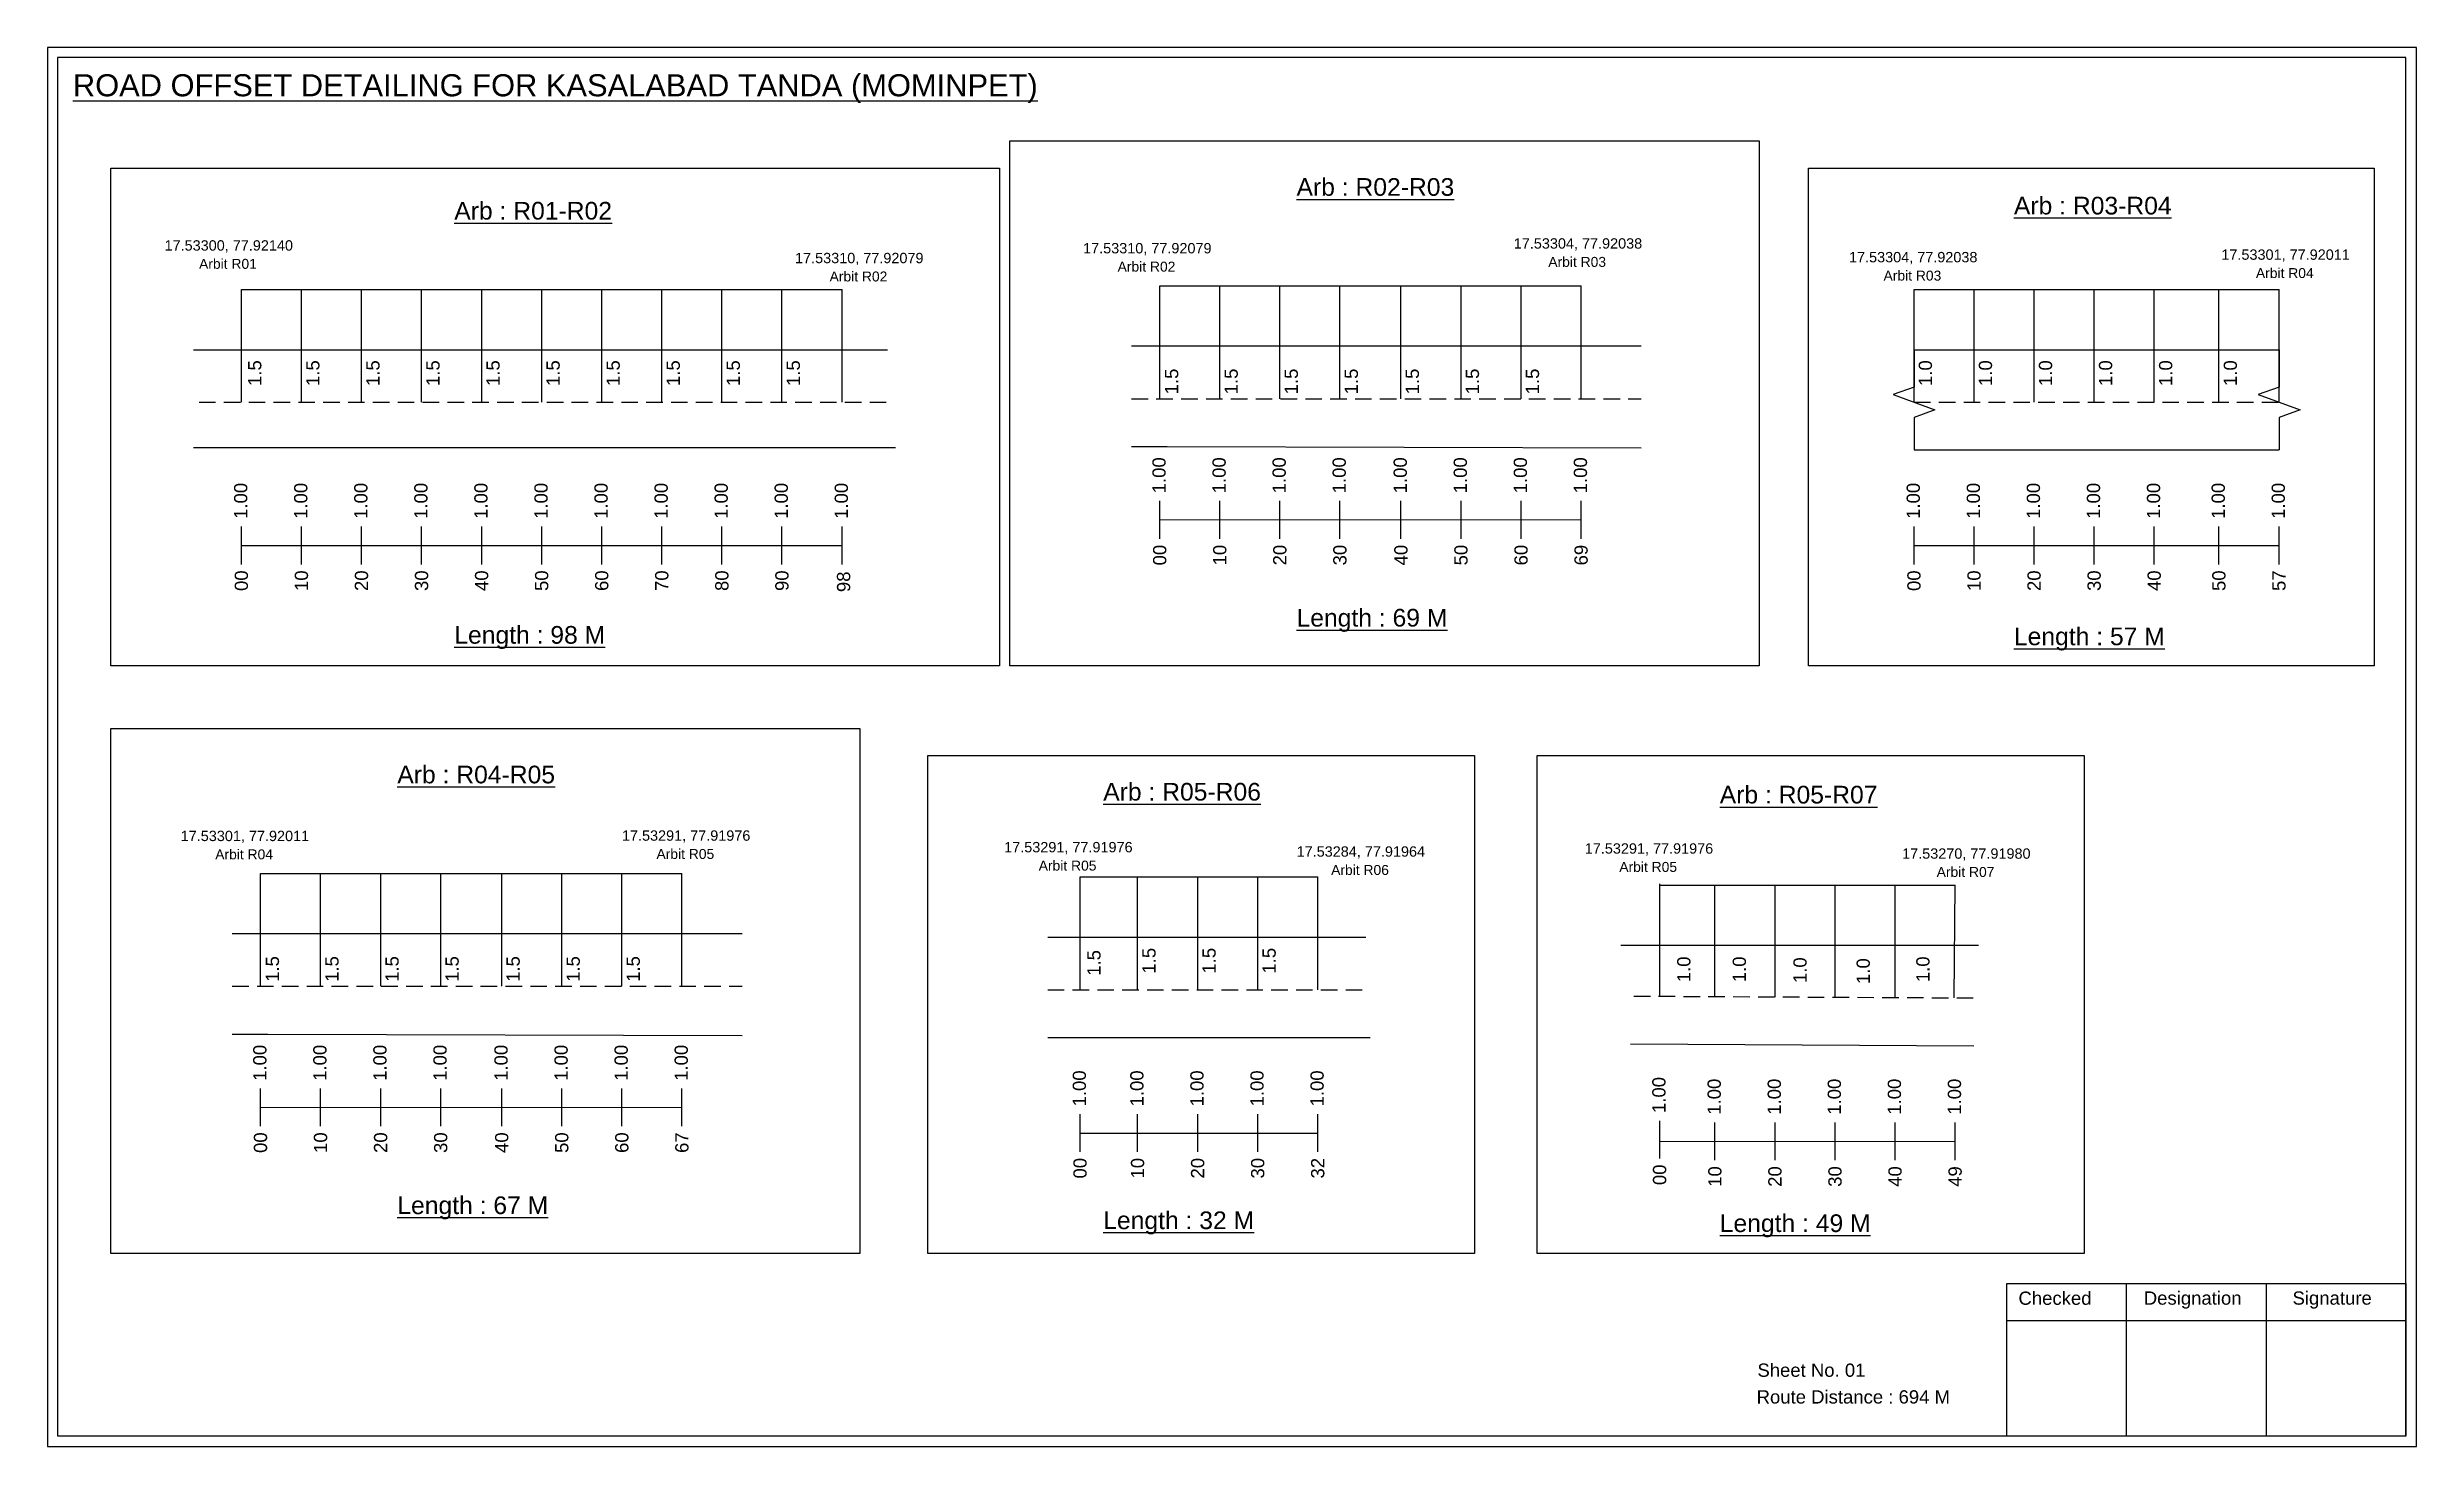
# Model space of a CAD drawing. Header units: inches. Extents: x 354 to 4445, y 133 to 657.
# Drawn here: x 3183 to 3719, y 263 to 580 of the extents above; entities that cross this region are included whole.
import ezdxf

# ---------------------------------------------------------------- set-up
doc = ezdxf.new("R2010")
doc.units = ezdxf.units.IN
doc.header["$MEASUREMENT"] = 0
doc.linetypes.add('DASHED2', pattern=[0.375, 0.25, -0.125])
doc.layers.add('PDF_Geometry', color=7, linetype='Continuous')
doc.layers.add('PDF_Text', color=5, linetype='Continuous')
doc.styles.add('PDF Arial', font='arial.ttf')
doc.styles.get("Standard").update_dxf_attribs({"font": 'arial.ttf'})

msp = doc.modelspace()

# ---------------------------------------------------------------- texts
at = {"color": 242, "true_color": 0xcd2027}
for s, height, p in [('%%UROAD OFFSET DETAILING FOR KASALABAD TANDA (MOMINPET)', 5, (3188.49, 568.83)), ('%%UArb : R02-R03', 4, (3465.56, 546.31)), ('%%UArb : R01-R02', 4, (3274.85, 540.93)), ('%%UArb : R03-R04', 4, (3628, 542.09)), ('%%ULength : 69 M', 4, (3465.56, 448.81)), ('%%ULength : 98 M', 4, (3274.85, 444.93)), ('%%ULength : 57 M', 4, (3628, 444.59)), ('%%UArb : R04-R05', 4, (3261.95, 413.32)), ('%%UArb : R05-R06', 4, (3421.79, 409.42)), ('%%UArb : R05-R07', 4, (3561.39, 408.76)), ('%%ULength : 67 M', 4, (3261.95, 315.82)), ('%%ULength : 32 M', 4, (3421.79, 312.42)), ('%%ULength : 49 M', 4, (3561.39, 311.76))]:
    msp.add_text(s, height=height, dxfattribs=at).set_placement(p)
at = {"color": 5}
for s, height, p in [('17.53304, 77.92038', 2.34, (3514.75, 534.36)), ('17.53300, 77.92140', 2.34, (3209.24, 533.91)), ('Arbit R01', 2.246, (3217.06, 529.79)), ('17.53310, 77.92079', 2.34, (3352.01, 531.06)), ('17.53310, 77.92079', 2.34, (3417.23, 533.28)), ('Arbit R02', 2.246, (3425.05, 529.16)), ('Arbit R03', 2.246, (3522.57, 530.23)), ('17.53304, 77.92038', 2.34, (3590.66, 531.26)), ('17.53301, 77.92011', 2.34, (3674.98, 531.83)), ('Arbit R02', 2.246, (3359.83, 526.93)), ('Arbit R03', 2.246, (3598.48, 527.13)), ('Arbit R04', 2.246, (3682.8, 527.7)), ('17.53301, 77.92011', 2.34, (3212.9, 400.25)), ('17.53291, 77.91976', 2.34, (3312.81, 400.33)), ('Arbit R04', 2.246, (3220.72, 396.12)), ('Arbit R05', 2.246, (3320.63, 396.21)), ('17.53291, 77.91976', 2.34, (3399.36, 397.71)), ('17.53284, 77.91964', 2.34, (3465.58, 396.72)), ('17.53291, 77.91976', 2.34, (3530.83, 397.41)), ('17.53270, 77.91980', 2.34, (3602.69, 396.26)), ('Arbit R05', 2.246, (3407.18, 393.58)), ('Arbit R06', 2.246, (3473.4, 392.59)), ('Arbit R05', 2.246, (3538.65, 393.28)), ('Arbit R07', 2.246, (3610.51, 392.14))]:
    msp.add_text(s, height=height, dxfattribs=at).set_placement(p)
for s, p in [('1.5', (3231.16, 503.26)), ('1.5', (3244.32, 503.26)), ('1.5', (3257.92, 503.26)), ('1.5', (3271.52, 503.26)), ('1.5', (3285.12, 503.26)), ('1.5', (3298.72, 503.26)), ('1.5', (3312.32, 503.26)), ('1.5', (3325.92, 503.26)), ('1.5', (3339.52, 503.26)), ('1.5', (3353.12, 503.26)), ('1.5', (3438.77, 501.37)), ('1.5', (3452.26, 501.37)), ('1.5', (3465.86, 501.37)), ('1.5', (3479.46, 501.37)), ('1.5', (3493.28, 501.37)), ('1.5', (3506.88, 501.37)), ('1.5', (3520.48, 501.37)), ('1.0', (3609.45, 503.26)), ('1.0', (3623.05, 503.26)), ('1.0', (3636.65, 503.26)), ('1.0', (3650.25, 503.26)), ('1.0', (3663.85, 503.26)), ('1.0', (3678.5, 503.26)), ('1.5', (3433.65, 370.26)), ('1.5', (3447.25, 370.26)), ('1.5', (3460.85, 370.26)), ('1.5', (3235.16, 368.38)), ('1.5', (3248.65, 368.38)), ('1.5', (3262.25, 368.38)), ('1.5', (3275.85, 368.38)), ('1.5', (3289.67, 368.38)), ('1.5', (3303.27, 368.38)), ('1.5', (3316.87, 368.38)), ('1.5', (3421.18, 369.76)), ('1.0', (3554.75, 368.3)), ('1.0', (3567.32, 368.3)), ('1.0', (3581.06, 368.11)), ('1.0', (3595.38, 367.91)), ('1.0', (3608.89, 368.32))]:
    msp.add_text(s, height=3, rotation=90).set_placement(p)
at = {"color": 217, "true_color": 0x93278f}
for s, p in [('1.00', (3435.92, 478.97)), ('1.00', (3449.52, 478.97)), ('1.00', (3463.12, 478.97)), ('1.00', (3476.72, 478.97)), ('1.00', (3490.54, 478.97)), ('1.00', (3504.14, 478.97)), ('1.00', (3517.74, 478.97)), ('1.00', (3531.34, 478.97)), ('1.00', (3227.98, 473.18)), ('1.00', (3241.58, 473.18)), ('1.00', (3255.18, 473.18)), ('1.00', (3268.78, 473.18)), ('1.00', (3282.38, 473.18)), ('1.00', (3295.98, 473.18)), ('1.00', (3309.58, 473.18)), ('1.00', (3323.18, 473.18)), ('1.00', (3336.78, 473.18)), ('1.00', (3350.38, 473.18)), ('1.00', (3363.98, 473.18)), ('1.00', (3606.71, 473.18)), ('1.00', (3620.31, 473.18)), ('1.00', (3633.91, 473.18)), ('1.00', (3647.51, 473.18)), ('1.00', (3661.11, 473.18)), ('1.00', (3675.76, 473.18)), ('1.00', (3689.36, 473.18)), ('00', (3436.07, 462.65)), ('10', (3449.67, 462.65)), ('20', (3463.27, 462.65)), ('30', (3476.87, 462.65)), ('40', (3490.69, 462.65)), ('50', (3504.29, 462.65)), ('60', (3517.89, 462.65)), ('69', (3531.49, 462.65)), ('00', (3228.13, 456.86)), ('10', (3241.73, 456.86)), ('20', (3255.33, 456.86)), ('30', (3268.93, 456.86)), ('40', (3282.53, 456.86)), ('50', (3296.13, 456.86)), ('60', (3309.73, 456.86)), ('70', (3323.33, 456.86)), ('80', (3336.93, 456.86)), ('90', (3350.53, 456.86)), ('98', (3364.5, 456.61)), ('00', (3606.86, 456.86)), ('10', (3620.46, 456.86)), ('20', (3634.06, 456.86)), ('30', (3647.66, 456.86)), ('40', (3661.26, 456.86)), ('50', (3675.91, 456.86)), ('57', (3689.51, 456.86)), ('1.00', (3232.31, 345.98)), ('1.00', (3245.91, 345.98)), ('1.00', (3259.51, 345.98)), ('1.00', (3273.11, 345.98)), ('1.00', (3286.93, 345.98)), ('1.00', (3300.53, 345.98)), ('1.00', (3314.13, 345.98)), ('1.00', (3327.73, 345.98)), ('1.00', (3417.88, 340.19)), ('1.00', (3430.91, 340.19)), ('1.00', (3444.51, 340.19)), ('1.00', (3458.11, 340.19)), ('1.00', (3471.71, 340.19)), ('1.00', (3549.11, 338.7)), ('1.00', (3561.63, 338.31)), ('1.00', (3575.23, 338.31)), ('1.00', (3588.83, 338.31)), ('1.00', (3602.43, 338.31)), ('1.00', (3616.03, 338.31)), ('00', (3232.46, 329.66)), ('10', (3246.06, 329.66)), ('20', (3259.66, 329.66)), ('30', (3273.26, 329.66)), ('40', (3287.08, 329.66)), ('50', (3300.68, 329.66)), ('60', (3314.28, 329.66)), ('67', (3327.88, 329.66)), ('00', (3418.03, 323.87)), ('10', (3431.06, 323.87)), ('20', (3444.66, 323.87)), ('30', (3458.26, 323.87)), ('32', (3471.86, 323.87)), ('00', (3549.26, 322.38)), ('10', (3561.78, 321.99)), ('20', (3575.38, 321.99)), ('30', (3588.98, 321.99)), ('40', (3602.58, 321.99)), ('49', (3616.18, 321.99))]:
    msp.add_text(s, height=3, rotation=90, dxfattribs=at).set_placement(p)
for s, p in [('Sheet No. 01', (3569.92, 278.99)), ('Route Distance : 694 M', (3569.74, 272.94))]:
    msp.add_text(s, height=3).set_placement(p)
at = {"layer": 'PDF_Text', "color": 7, "attachment_point": 7, "style": 'PDF Arial'}
for s, insert, char_height in [('Checked', (3629.03, 295.24), 3.001), ('Designation', (3657.41, 294.41), 3.0006), ('Signature', (3691.09, 294.41), 3.001)]:
    msp.add_mtext(s, dxfattribs=dict(at, insert=insert, char_height=char_height))

# ---------------------------------------------------------------- linework, layer by layer
at = {"color": 5}
for p, q in [((3434.6, 525.91), (3530.01, 525.91)), ((3226.65, 525.12), (3362.65, 525.12)), ((3605.38, 525.12), (3688.03, 525.12)), ((3230.98, 392.91), (3326.4, 392.92)), ((3416.55, 392.13), (3470.38, 392.13)), ((3547.79, 390.25), (3614.71, 390.25))]:
    msp.add_line(p, q, dxfattribs=at)
for p, q in [((3434.6, 500.37), (3434.6, 525.91)), ((3448.2, 500.37), (3448.2, 525.91)), ((3461.8, 500.37), (3461.8, 525.91)), ((3475.4, 500.37), (3475.4, 525.91)), ((3489.21, 500.37), (3489.21, 525.91)), ((3502.81, 500.37), (3502.81, 525.91)), ((3516.41, 500.37), (3516.41, 525.91)), ((3530.01, 500.37), (3530.01, 525.91)), ((3226.65, 499.58), (3226.65, 525.12)), ((3240.25, 499.58), (3240.25, 525.12)), ((3253.85, 499.58), (3253.85, 525.12)), ((3267.45, 499.58), (3267.45, 525.12)), ((3281.05, 499.58), (3281.05, 525.12)), ((3294.65, 499.58), (3294.65, 525.12)), ((3308.25, 499.58), (3308.25, 525.12)), ((3321.85, 499.58), (3321.85, 525.12)), ((3335.45, 499.58), (3335.45, 525.12)), ((3349.05, 499.58), (3349.05, 525.12)), ((3362.65, 499.58), (3362.65, 525.12)), ((3605.38, 499.58), (3605.38, 525.12)), ((3618.98, 499.58), (3618.98, 525.12)), ((3632.58, 499.58), (3632.58, 525.12)), ((3646.18, 499.58), (3646.18, 525.12)), ((3659.78, 499.58), (3659.78, 525.12)), ((3674.43, 499.59), (3674.43, 525.12)), ((3688.03, 499.59), (3688.03, 525.12)), ((3215.78, 511.47), (3372.93, 511.47)), ((3543.61, 512.26), (3428.19, 512.26)), ((3605.38, 511.47), (3688.03, 511.47)), ((3374.75, 489.28), (3215.78, 489.28)), ((3428.19, 489.57), (3436.25, 489.57)), ((3436.25, 489.57), (3543.61, 489.27)), ((3605.38, 488.78), (3688.03, 488.78)), ((3230.98, 367.38), (3230.98, 392.92)), ((3244.58, 367.38), (3244.58, 392.92)), ((3258.18, 367.38), (3258.18, 392.92)), ((3271.78, 367.38), (3271.78, 392.92)), ((3285.6, 367.38), (3285.6, 392.92)), ((3299.2, 367.38), (3299.2, 392.92)), ((3312.8, 367.38), (3312.8, 392.92)), ((3326.4, 367.38), (3326.4, 392.92)), ((3416.55, 366.59), (3416.55, 392.13)), ((3429.58, 366.59), (3429.58, 392.13)), ((3443.18, 366.59), (3443.18, 392.13)), ((3456.78, 366.59), (3456.78, 392.13)), ((3470.38, 366.59), (3470.38, 392.13)), ((3547.79, 365.01), (3547.79, 390.55)), ((3560.31, 364.96), (3560.31, 390.25)), ((3573.91, 364.91), (3573.91, 390.25)), ((3587.51, 364.97), (3587.51, 390.25)), ((3601.11, 364.71), (3601.11, 390.25)), ((3614.48, 364.75), (3614.71, 390.25)), ((3340, 379.26), (3224.57, 379.26)), ((3409.21, 378.47), (3481.24, 378.47)), ((3619.96, 376.58), (3539, 376.58)), ((3224.57, 356.58), (3232.63, 356.58)), ((3232.63, 356.58), (3340, 356.28)), ((3409.21, 355.79), (3482.24, 355.79)), ((3541.21, 354.37), (3618.94, 353.94))]:
    msp.add_line(p, q)
at = {"linetype": 'DASHED2', "ltscale": 15}
for p, q in [((3217.05, 499.58), (3372.93, 499.58)), ((3428.19, 500.37), (3543.61, 500.37)), ((3605.38, 499.59), (3688.03, 499.59)), ((3224.57, 367.38), (3340, 367.38)), ((3409.21, 366.59), (3481.74, 366.59)), ((3541.93, 365.16), (3620.21, 364.75))]:
    msp.add_line(p, q, dxfattribs=at)
at = {"color": 217, "true_color": 0x93278f}
for p, q in [((3434.6, 468.68), (3434.6, 477.24)), ((3434.6, 472.95), (3530.01, 473.01)), ((3448.2, 468.68), (3448.2, 477.24)), ((3461.8, 468.68), (3461.8, 477.24)), ((3475.4, 468.68), (3475.4, 477.24)), ((3489.21, 468.68), (3489.21, 477.24)), ((3502.81, 468.68), (3502.81, 477.24)), ((3516.41, 468.68), (3516.41, 477.24)), ((3530.01, 468.68), (3530.01, 477.24)), ((3226.65, 462.88), (3226.65, 471.44)), ((3226.65, 467.15), (3362.65, 467.18)), ((3240.25, 462.88), (3240.25, 471.44)), ((3253.85, 462.88), (3253.85, 471.44)), ((3267.45, 462.88), (3267.45, 471.44)), ((3281.05, 462.88), (3281.05, 471.44)), ((3294.65, 462.88), (3294.65, 471.44)), ((3308.25, 462.88), (3308.25, 471.44)), ((3321.85, 462.88), (3321.85, 471.44)), ((3335.45, 462.88), (3335.45, 471.44)), ((3349.05, 462.88), (3349.05, 471.44)), ((3362.65, 462.88), (3362.65, 471.44)), ((3605.38, 462.88), (3605.38, 471.44)), ((3605.38, 467.15), (3688.03, 467.16)), ((3618.98, 462.88), (3618.98, 471.44)), ((3632.58, 462.88), (3632.58, 471.44)), ((3646.18, 462.88), (3646.18, 471.44)), ((3659.78, 462.88), (3659.78, 471.44)), ((3674.43, 462.89), (3674.43, 471.44)), ((3688.03, 462.89), (3688.03, 471.44)), ((3230.98, 335.69), (3230.98, 344.24)), ((3244.58, 335.69), (3244.58, 344.24)), ((3258.18, 335.69), (3258.18, 344.24)), ((3271.78, 335.69), (3271.78, 344.24)), ((3285.6, 335.69), (3285.6, 344.24)), ((3299.2, 335.69), (3299.2, 344.24)), ((3312.8, 335.69), (3312.8, 344.24)), ((3326.4, 335.69), (3326.4, 344.24)), ((3230.98, 339.96), (3326.4, 340.02)), ((3416.55, 329.89), (3416.55, 338.45)), ((3429.58, 329.89), (3429.58, 338.45)), ((3443.18, 329.89), (3443.18, 338.45)), ((3456.78, 329.89), (3456.78, 338.45)), ((3470.38, 329.89), (3470.38, 338.45)), ((3416.55, 334.16), (3470.38, 334.17)), ((3547.79, 328.4), (3547.79, 336.96)), ((3560.31, 328.01), (3560.31, 336.57)), ((3573.91, 328.01), (3573.91, 336.57)), ((3587.51, 328.01), (3587.51, 336.57)), ((3601.11, 328.01), (3601.11, 336.57)), ((3614.71, 328.01), (3614.71, 336.57)), ((3547.79, 332.28), (3614.71, 332.3))]:
    msp.add_line(p, q, dxfattribs=at)
for points in [[(3400.67, 558.74), (3570.28, 558.74), (3570.28, 439.92), (3400.67, 439.92)], [(3197.06, 552.6), (3398.3, 552.6), (3398.3, 439.92), (3197.06, 439.92)], [(3581.51, 552.6), (3709.61, 552.6), (3709.61, 439.92), (3581.51, 439.92)], [(3197.06, 425.75), (3366.67, 425.75), (3366.67, 306.93), (3197.06, 306.93)], [(3382.09, 419.61), (3505.89, 419.61), (3505.89, 306.93), (3382.09, 306.93)], [(3520.08, 419.61), (3643.89, 419.61), (3643.89, 306.93), (3520.08, 306.93)]]:
    msp.add_lwpolyline(points, close=True)
at = {"linetype": 'Continuous'}
for points in [[(3605.38, 511.47), (3605.38, 503.03), (3600.64, 501.31), (3610.12, 497.86), (3605.38, 496.13), (3605.38, 488.78)], [(3688.03, 511.47), (3688.03, 503.03), (3683.29, 501.31), (3692.78, 497.86), (3688.03, 496.13), (3688.03, 488.78)]]:
    msp.add_lwpolyline(points, dxfattribs=at)
at = {"layer": 'PDF_Geometry'}
for points in [[(3182.71, 579.9), (3182.71, 263.19), (3719.19, 263.19), (3719.19, 579.9)], [(3185.04, 577.58), (3185.04, 265.61), (3716.77, 265.61), (3716.77, 577.58)]]:
    msp.add_lwpolyline(points, close=True, dxfattribs=at)
at = {"layer": 'PDF_Geometry', "color": 242, "true_color": 0xcc1f26}
msp.add_lwpolyline([(3716.77, 265.52), (3626.42, 265.52), (3626.42, 300.13), (3716.77, 300.13)], close=True, dxfattribs=at)
for points in [[(3653.41, 300.13), (3653.41, 265.52)], [(3685.13, 300.13), (3685.13, 265.52)], [(3626.42, 291.76), (3716.77, 291.76)]]:
    msp.add_lwpolyline(points, dxfattribs=at)

msp.set_redraw_order([(e.dxf.handle, doc.entitydb.next_handle()) for e in msp.query("TEXT MTEXT ATTDEF DIMENSION ARC_DIMENSION")])  # texts and dimensions are drawn at this point

doc.saveas('drawing.dxf')
